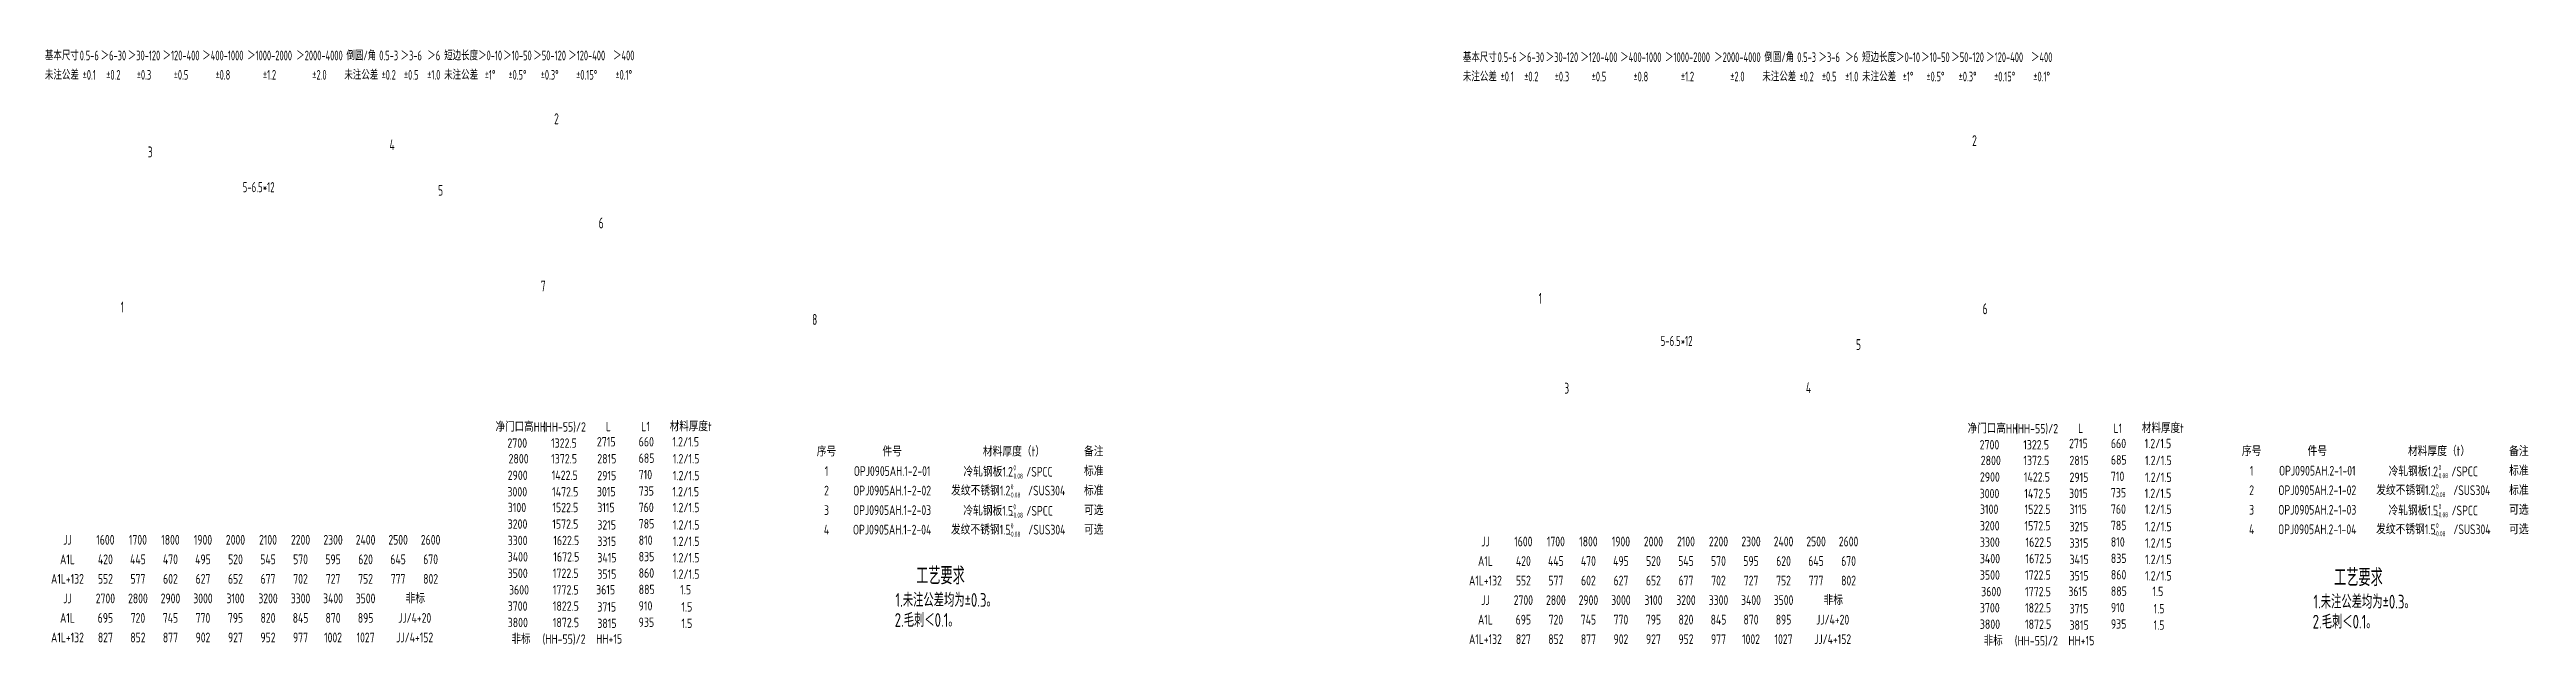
# Model space of a CAD drawing. Header units: inches. Extents: x 14216 to 120088, y -29410 to 23559.
# Drawn here: x 37143 to 43997, y -4761 to -3111 of the extents above; entities that cross this region are included whole.
import ezdxf
from ezdxf.enums import TextEntityAlignment as Align

# ---------------------------------------------------------------- set-up
doc = ezdxf.new("R2010")
doc.units = ezdxf.units.IN
doc.header["$LTSCALE"] = 0.3
doc.header["$MEASUREMENT"] = 0
for name, color, linetype in [('2', 2, 'Continuous'), ('2细实线', 2, 'Continuous'), ('7', 4, 'Continuous')]:
    doc.layers.add(name, color=color, linetype=linetype)
doc.layers.add('粗实线', color=7, linetype='Continuous', lineweight=30)
doc.styles.add('HZ', font='isocp2.shx', dxfattribs={"width": 0.7, "bigfont": 'hztxt.shx'})

msp = doc.modelspace()

# ---------------------------------------------------------------- texts
at = {"layer": '2', "color": 4, "style": 'HZ', "width": 0.7}
for s, p in [('2', (38539.214, -3316.916)), ('2', (42463.176, -3377.585)), ('3', (37414.728, -3408.662)), ('4', (38083.756, -3388.932)), ('5', (38218.127, -3514.919)), ('6', (38662.446, -3605.275)), ('7', (38502.168, -3779.375)), ('1', (37339.664, -3837.558)), ('1', (41263.626, -3813.142)), ('6', (42492.196, -3842.268)), ('8', (39253.095, -3871.828)), ('5', (42141.776, -3941.157)), ('3', (41334.764, -4061.805)), ('4', (42003.287, -4060.758))]:
    msp.add_text(s, height=30, dxfattribs=at).set_placement(p)
at = {"layer": '2', "style": 'HZ', "width": 0.8}
for s, p in [('序号', (39292.862, -4221.861)), ('件号', (39474.536, -4221.861)), ('材料厚度（t）', (39811.422, -4221.861)), ('备注', (40032.484, -4221.861)), ('序号', (43236.718, -4220.91)), ('件号', (43418.393, -4220.91)), ('材料厚度（t）', (43755.279, -4220.91)), ('备注', (43976.34, -4220.91)), ('2', (39292.862, -4329.861)), ('1', (39292.862, -4275.861)), ('OPJ0905AH.1-2-02', (39474.536, -4329.861)), ('OPJ0905AH.1-2-01', (39474.536, -4275.861)), ('发纹不锈钢1.2    /SUS304 ', (39801.755, -4329.861)), ('冷轧钢板1.2   /SPCC', (39795.24, -4277.8)), ('标准', (40032.484, -4275.861)), ('标准', (40032.484, -4329.861)), ('2', (43236.718, -4328.91)), ('1', (43236.718, -4274.91)), ('OPJ0905AH.2-1-02', (43418.393, -4328.91)), ('OPJ0905AH.2-1-01', (43418.393, -4274.91)), ('发纹不锈钢1.2    /SUS304 ', (43745.611, -4328.91)), ('冷轧钢板1.2   /SPCC', (43739.096, -4276.849)), ('标准', (43976.34, -4274.91)), ('标准', (43976.34, -4328.91)), ('3', (39292.862, -4383.861)), ('OPJ0905AH.1-2-03', (39474.536, -4383.861)), ('冷轧钢板1.5   /SPCC', (39795.24, -4385.8)), ('可选', (40032.484, -4383.861)), ('3', (43236.718, -4382.91)), ('OPJ0905AH.2-1-03', (43418.393, -4382.91)), ('冷轧钢板1.5   /SPCC', (43739.096, -4384.849)), ('可选', (43976.34, -4382.91)), ('4', (39292.862, -4437.861)), ('OPJ0905AH.1-2-04', (39474.536, -4437.861)), ('发纹不锈钢1.5    /SUS304 ', (39801.755, -4437.861)), ('可选', (40032.484, -4437.861)), ('4', (43236.718, -4436.91)), ('OPJ0905AH.2-1-04', (43418.393, -4436.91)), ('发纹不锈钢1.5    /SUS304 ', (43745.611, -4436.91)), ('可选', (43976.34, -4436.91))]:
    msp.add_text(s, height=27, dxfattribs=at).set_placement(p, align=Align.MIDDLE_CENTER)
at = {"layer": '2', "color": 6, "style": 'HZ', "width": 0.75}
for s, p in [('1.未注公差均为±0.3。', (39483.72, -4651.208)), ('1.未注公差均为±0.3。', (43407.682, -4655.937)), ('2.毛刺＜0.1。', (39481.574, -4706.603)), ('2.毛刺＜0.1。', (43405.536, -4711.332))]:
    msp.add_text(s, height=38, dxfattribs=at).set_placement(p)
at = {"layer": '2', "color": 6, "char_height": 28, "attachment_point": 5, "style": 'HZ'}
for insert in [(37721.408, -3491.026), (41645.371, -3916.048)]:
    msp.add_mtext('5-6.5*12', dxfattribs=dict(at, insert=insert))
at = {"layer": '2', "char_height": 13.728, "attachment_point": 1, "style": 'HZ'}
for insert in [(39796.124, -4312.386), (39803.348, -4259.949), (43739.98, -4311.435), (43747.204, -4258.998), (39803.348, -4367.949), (43747.204, -4366.998), (39796.124, -4420.386), (43739.98, -4419.435)]:
    msp.add_mtext(' 0\\P-0.08', dxfattribs=dict(at, insert=insert))
at = {"layer": '2细实线', "linetype": 'ByBlock', "style": 'HZ', "width": 0.65}
for s, p in [('基本尺寸', (37176.898, -3127.01)), ('0.5-6', (37252.633, -3127.01)), ('＞6-30', (37319.458, -3127.01)), ('＞30-120', (37404.103, -3127.01)), ('＞120-400', (37506.568, -3127.01)), ('＞400-1000', (37622.398, -3127.01)), ('＞1000-2000', (37751.593, -3127.01)), ('＞2000-4000', (37889.698, -3127.01)), ('倒圆/角', (38005.528, -3127.01)), ('0.5-3', (38081.263, -3127.01)), ('＞3-6', (38143.633, -3127.01)), ('＞6', (38206.003, -3127.01)), ('短边长度', (38281.738, -3127.01)), ('＞0-10', (38361.928, -3127.01)), ('＞10-50', (38437.663, -3127.01)), ('＞50-120', (38526.763, -3127.01)), ('＞120-400', (38629.228, -3127.01)), ('＞400', (38731.693, -3127.01)), ('基本尺寸', (41100.86, -3131.739)), ('0.5-6', (41176.595, -3131.739)), ('＞6-30', (41243.42, -3131.739)), ('＞30-120', (41328.065, -3131.739)), ('＞120-400', (41430.53, -3131.739)), ('＞400-1000', (41546.36, -3131.739)), ('＞1000-2000', (41675.555, -3131.739)), ('＞2000-4000', (41813.66, -3131.739)), ('倒圆/角', (41929.49, -3131.739)), ('0.5-3', (42005.225, -3131.739)), ('＞3-6', (42067.595, -3131.739)), ('＞6', (42129.965, -3131.739)), ('短边长度', (42205.7, -3131.739)), ('＞0-10', (42285.89, -3131.739)), ('＞10-50', (42361.625, -3131.739)), ('＞50-120', (42450.725, -3131.739)), ('＞120-400', (42553.19, -3131.739)), ('＞400', (42655.655, -3131.739)), ('未注公差', (37176.898, -3180.47)), ('%%p0.1', (37252.633, -3180.47)), ('%%p0.2', (37319.458, -3180.47)), ('%%p0.3', (37404.103, -3180.47)), ('%%p0.5', (37506.568, -3180.47)), ('%%p0.8', (37622.398, -3180.47)), ('%%p1.2', (37751.593, -3180.47)), ('%%p2.0', (37889.698, -3180.47)), ('未注公差', (38005.528, -3180.47)), ('%%p0.2', (38081.263, -3180.47)), ('%%p0.5', (38143.633, -3180.47)), ('%%p1.0', (38206.003, -3180.47)), ('未注公差', (38281.738, -3180.47)), ('%%p1%%d', (38361.928, -3180.47)), ('%%p0.5%%d', (38437.663, -3180.47)), ('%%p0.3%%d', (38526.763, -3180.47)), ('%%p0.15%%d', (38629.228, -3180.47)), ('%%p0.1%%d', (38731.693, -3180.47)), ('未注公差', (41100.86, -3185.199)), ('%%p0.1', (41176.595, -3185.199)), ('%%p0.2', (41243.42, -3185.199)), ('%%p0.3', (41328.065, -3185.199)), ('%%p0.5', (41430.53, -3185.199)), ('%%p0.8', (41546.36, -3185.199)), ('%%p1.2', (41675.555, -3185.199)), ('%%p2.0', (41813.66, -3185.199)), ('未注公差', (41929.49, -3185.199)), ('%%p0.2', (42005.225, -3185.199)), ('%%p0.5', (42067.595, -3185.199)), ('%%p1.0', (42129.965, -3185.199)), ('未注公差', (42205.7, -3185.199)), ('%%p1%%d', (42285.89, -3185.199)), ('%%p0.5%%d', (42361.625, -3185.199)), ('%%p0.3%%d', (42450.725, -3185.199)), ('%%p0.15%%d', (42553.19, -3185.199)), ('%%p0.1%%d', (42655.655, -3185.199))]:
    msp.add_text(s, height=26.73, dxfattribs=at).set_placement(p, align=Align.MIDDLE_CENTER)
at = {"layer": '2细实线', "style": 'HZ', "width": 0.8}
for s, p in [('JJ', (37192.348, -4465.886)), ('1600', (37297.348, -4465.886)), ('1700', (37387.348, -4465.886)), ('1800', (37477.348, -4465.886)), ('1900', (37567.348, -4465.886)), ('2000', (37657.348, -4465.886)), ('2100', (37747.348, -4465.886)), ('2200', (37837.348, -4465.886)), ('2300', (37927.348, -4465.886)), ('2400', (38017.348, -4465.886)), ('2500', (38107.348, -4465.886)), ('2600', (38197.348, -4465.886)), ('A1L', (37192.348, -4519.886)), ('420', (37297.348, -4519.886)), ('445', (37387.348, -4519.886)), ('470', (37477.348, -4519.886)), ('495', (37567.348, -4519.886)), ('520', (37657.348, -4519.886)), ('545', (37747.348, -4519.886)), ('570', (37837.348, -4519.886)), ('595', (37927.348, -4519.886)), ('620', (38017.348, -4519.886)), ('645', (38107.348, -4519.886)), ('670', (38197.348, -4519.886)), ('A1L', (41116.31, -4524.615)), ('JJ', (41116.31, -4470.615)), ('1600', (41221.31, -4470.615)), ('420', (41221.31, -4524.615)), ('1700', (41311.31, -4470.615)), ('445', (41311.31, -4524.615)), ('1800', (41401.31, -4470.615)), ('470', (41401.31, -4524.615)), ('1900', (41491.31, -4470.615)), ('495', (41491.31, -4524.615)), ('2000', (41581.31, -4470.615)), ('520', (41581.31, -4524.615)), ('2100', (41671.31, -4470.615)), ('545', (41671.31, -4524.615)), ('2200', (41761.31, -4470.615)), ('570', (41761.31, -4524.615)), ('2300', (41851.31, -4470.615)), ('595', (41851.31, -4524.615)), ('2400', (41941.31, -4470.615)), ('620', (41941.31, -4524.615)), ('2500', (42031.31, -4470.615)), ('645', (42031.31, -4524.615)), ('2600', (42121.31, -4470.615)), ('670', (42121.31, -4524.615)), ('A1L+132', (37192.348, -4573.886)), ('552', (37297.348, -4573.886)), ('577', (37387.348, -4573.886)), ('602', (37477.348, -4573.886)), ('627', (37567.348, -4573.886)), ('652', (37657.348, -4573.886)), ('677', (37747.348, -4573.886)), ('702', (37837.348, -4573.886)), ('727', (37927.348, -4573.886)), ('752', (38017.348, -4573.886)), ('777', (38107.348, -4573.886)), ('802', (38197.348, -4573.886)), ('A1L+132', (41116.31, -4578.615)), ('552', (41221.31, -4578.615)), ('577', (41311.31, -4578.615)), ('602', (41401.31, -4578.615)), ('627', (41491.31, -4578.615)), ('652', (41581.31, -4578.615)), ('677', (41671.31, -4578.615)), ('702', (41761.31, -4578.615)), ('727', (41851.31, -4578.615)), ('752', (41941.31, -4578.615)), ('777', (42031.31, -4578.615)), ('802', (42121.31, -4578.615)), ('JJ', (37192.348, -4627.886)), ('2700', (37297.348, -4627.886)), ('2800', (37387.348, -4627.886)), ('2900', (37477.348, -4627.886)), ('3000', (37567.348, -4627.886)), ('3100', (37657.348, -4627.886)), ('3200', (37747.348, -4627.886)), ('3300', (37837.348, -4627.886)), ('3400', (37927.348, -4627.886)), ('3500', (38017.348, -4627.886)), ('非标', (38154.963, -4627.886)), ('JJ', (41116.31, -4632.615)), ('2700', (41221.31, -4632.615)), ('2800', (41311.31, -4632.615)), ('2900', (41401.31, -4632.615)), ('3000', (41491.31, -4632.615)), ('3100', (41581.31, -4632.615)), ('3200', (41671.31, -4632.615)), ('3300', (41761.31, -4632.615)), ('3400', (41851.31, -4632.615)), ('3500', (41941.31, -4632.615)), ('非标', (42078.925, -4632.615)), ('A1L+132', (37192.348, -4735.886)), ('A1L', (37192.348, -4681.886)), ('695', (37297.348, -4681.886)), ('827', (37297.348, -4735.886)), ('852', (37387.348, -4735.886)), ('720', (37387.348, -4681.886)), ('745', (37477.348, -4681.886)), ('877', (37477.348, -4735.886)), ('770', (37567.348, -4681.886)), ('902', (37567.348, -4735.886)), ('795', (37657.348, -4681.886)), ('927', (37657.348, -4735.886)), ('952', (37747.348, -4735.886)), ('820', (37747.348, -4681.886)), ('845', (37837.348, -4681.886)), ('977', (37837.348, -4735.886)), ('1002', (37927.348, -4735.886)), ('870', (37927.348, -4681.886)), ('1027', (38017.348, -4735.886)), ('895', (38017.348, -4681.886)), ('JJ/4+152', (38153.136, -4735.886)), ('JJ/4+20', (38153.136, -4681.886)), ('A1L+132', (41116.31, -4740.615)), ('A1L', (41116.31, -4686.615)), ('695', (41221.31, -4686.615)), ('827', (41221.31, -4740.615)), ('852', (41311.31, -4740.615)), ('720', (41311.31, -4686.615)), ('745', (41401.31, -4686.615)), ('877', (41401.31, -4740.615)), ('770', (41491.31, -4686.615)), ('902', (41491.31, -4740.615)), ('795', (41581.31, -4686.615)), ('927', (41581.31, -4740.615)), ('952', (41671.31, -4740.615)), ('820', (41671.31, -4686.615)), ('845', (41761.31, -4686.615)), ('977', (41761.31, -4740.615)), ('1002', (41851.31, -4740.615)), ('870', (41851.31, -4686.615)), ('1027', (41941.31, -4740.615)), ('895', (41941.31, -4686.615)), ('JJ/4+152', (42077.098, -4740.615)), ('JJ/4+20', (42077.098, -4686.615))]:
    msp.add_text(s, height=27, dxfattribs=at).set_placement(p, align=Align.MIDDLE_CENTER)
at = {"layer": '7', "color": 2, "style": 'HZ', "width": 0.85}
for s, height, p in [('净门口高HH', 25.92, (38376.779, -4166.806)), ('(HH-55)/2', 25.9, (38508.099, -4166.806)), ('L', 25.92, (38682.362, -4165.633)), ('L1', 25.92, (38780.222, -4165.633)), ('材料厚度t', 25.92, (38858.921, -4165.633)), ('净门口高HH', 25.92, (42450.84, -4171.535)), ('(HH-55)/2', 25.9, (42582.16, -4171.535)), ('L', 25.92, (42756.424, -4170.362)), ('L1', 25.92, (42854.283, -4170.362)), ('材料厚度t', 25.92, (42932.983, -4170.362)), ('2700', 25.92, (38409.87, -4211.371)), ('2800', 25.92, (38413.011, -4254.764)), ('1322.5', 25.92, (38530.713, -4211.371)), ('1372.5', 25.92, (38531.013, -4254.764)), ('2715', 25.92, (38657.431, -4207.853)), ('2815', 25.92, (38658.501, -4254.764)), ('660', 25.92, (38773.05, -4207.853)), ('685', 25.92, (38773.05, -4253.213)), ('1.2/1.5', 25.92, (38866.479, -4207.853)), ('1.2/1.5', 25.92, (38867.548, -4254.764)), ('2700', 25.92, (42483.931, -4216.1)), ('2800', 25.92, (42487.072, -4259.493)), ('1322.5', 25.92, (42604.774, -4216.1)), ('1372.5', 25.92, (42605.075, -4259.493)), ('2715', 25.92, (42731.493, -4212.582)), ('2815', 25.92, (42732.562, -4259.493)), ('660', 25.92, (42847.112, -4212.582)), ('685', 25.92, (42847.112, -4257.942)), ('1.2/1.5', 25.92, (42940.54, -4212.582)), ('1.2/1.5', 25.92, (42941.609, -4259.493)), ('2900', 25.92, (38410.663, -4300.502)), ('1422.5', 25.92, (38532.413, -4300.502)), ('2915', 25.92, (38658.605, -4301.262)), ('710', 25.92, (38773.05, -4298.573)), ('735', 25.92, (38773.05, -4343.933)), ('1.2/1.5', 25.92, (38867.653, -4301.262)), ('2900', 25.92, (42484.724, -4305.231)), ('1422.5', 25.92, (42606.474, -4305.231)), ('2915', 25.92, (42732.666, -4305.991)), ('710', 25.92, (42847.112, -4303.302)), ('1.2/1.5', 25.92, (42941.714, -4305.991)), ('3000', 25.92, (38409.87, -4346.178)), ('3100', 25.92, (38410.789, -4389.571)), ('1472.5', 25.92, (38533.64, -4346.178)), ('1522.5', 25.92, (38534.283, -4389.571)), ('3015', 25.92, (38657.431, -4345.766)), ('3115', 25.92, (38658.501, -4389.571)), ('760', 25.92, (38773.05, -4389.293)), ('1.2/1.5', 25.92, (38866.479, -4345.766)), ('1.2/1.5', 25.92, (38867.548, -4389.571)), ('3000', 25.92, (42483.931, -4350.907)), ('3100', 25.92, (42484.85, -4394.3)), ('1472.5', 25.92, (42607.701, -4350.907)), ('1522.5', 25.92, (42608.344, -4394.3)), ('3015', 25.92, (42731.493, -4350.495)), ('3115', 25.92, (42732.562, -4394.3)), ('735', 25.92, (42847.112, -4348.662)), ('760', 25.92, (42847.112, -4394.022)), ('1.2/1.5', 25.92, (42940.54, -4350.495)), ('1.2/1.5', 25.92, (42941.609, -4394.3)), ('3200', 25.92, (38410.577, -4435.309)), ('3300', 25.92, (38410.577, -4480.669)), ('1572.5', 25.92, (38534.071, -4435.309)), ('1622.5', 25.92, (38536.911, -4480.669)), ('3215', 25.92, (38658.605, -4437.655)), ('785', 25.92, (38773.05, -4434.653)), ('810', 25.92, (38773.05, -4480.013)), ('1.2/1.5', 25.92, (38867.653, -4437.655)), ('3200', 25.92, (42484.638, -4440.038)), ('1572.5', 25.92, (42608.132, -4440.038)), ('3215', 25.92, (42732.666, -4442.384)), ('785', 25.92, (42847.112, -4439.382)), ('1.2/1.5', 25.92, (42941.714, -4442.384)), ('3400', 25.92, (38410.577, -4526.029)), ('1672.5', 25.92, (38536.911, -4526.029)), ('3315', 25.92, (38658.605, -4483.015)), ('3415', 25.92, (38658.605, -4528.375)), ('835', 25.92, (38773.05, -4525.373)), ('1.2/1.5', 25.92, (38867.653, -4483.015)), ('1.2/1.5', 25.92, (38867.653, -4528.375)), ('3300', 25.92, (42484.638, -4485.398)), ('3400', 25.92, (42484.638, -4530.758)), ('1622.5', 25.92, (42610.972, -4485.398)), ('1672.5', 25.92, (42610.972, -4530.758)), ('3315', 25.92, (42732.666, -4487.744)), ('3415', 25.92, (42732.666, -4533.104)), ('810', 25.92, (42847.112, -4484.742)), ('835', 25.92, (42847.112, -4530.102)), ('1.2/1.5', 25.92, (42941.714, -4487.744)), ('1.2/1.5', 25.92, (42941.714, -4533.104)), ('3500', 25.92, (38410.577, -4571.389)), ('3600', 25.92, (38414.217, -4617.265)), ('1722.5', 25.92, (38535.585, -4571.389)), ('1772.5', 25.92, (38535.691, -4617.265)), ('3615', 25.92, (38655.321, -4616.788)), ('3515', 25.92, (38658.605, -4573.735)), ('860', 25.92, (38773.05, -4570.733)), ('885', 25.92, (38773.05, -4616.093)), ('1.2/1.5', 25.92, (38867.653, -4573.735)), ('1.5', 25.92, (38887.994, -4616.788)), ('3500', 25.92, (42484.638, -4576.118)), ('1722.5', 25.92, (42609.647, -4576.118)), ('3515', 25.92, (42732.666, -4578.464)), ('860', 25.92, (42847.112, -4575.462)), ('1.2/1.5', 25.92, (42941.714, -4578.464)), ('3700', 25.92, (38410.577, -4662.109)), ('1822.5', 25.92, (38535.585, -4662.109)), ('3715', 25.92, (38658.605, -4664.455)), ('910', 25.92, (38773.05, -4661.453)), ('1.5', 25.92, (38891.278, -4664.455)), ('3700', 25.92, (42484.638, -4666.838)), ('3600', 25.92, (42488.278, -4621.994)), ('1822.5', 25.92, (42609.647, -4666.838)), ('1772.5', 25.92, (42609.752, -4621.994)), ('3615', 25.92, (42729.382, -4621.517)), ('3715', 25.92, (42732.666, -4669.184)), ('910', 25.92, (42847.112, -4666.182)), ('885', 25.92, (42847.112, -4620.822)), ('1.5', 25.92, (42962.055, -4621.517)), ('1.5', 25.92, (42965.339, -4669.184)), ('3800', 25.92, (38410.577, -4707.469)), ('非标', 25.92, (38420.967, -4753.345)), ('(HH-55)/2', 25.92, (38507.095, -4753.345)), ('1872.5', 25.92, (38535.585, -4707.469)), ('HH+15', 25.92, (38655.321, -4752.868)), ('3815', 25.92, (38658.605, -4709.815)), ('935', 25.92, (38773.05, -4706.813)), ('1.5', 25.92, (38891.278, -4709.815)), ('3800', 25.92, (42484.638, -4712.198)), ('非标', 25.92, (42495.028, -4758.074)), ('(HH-55)/2', 25.92, (42581.157, -4758.074)), ('1872.5', 25.92, (42609.647, -4712.198)), ('3815', 25.92, (42732.666, -4714.544)), ('935', 25.92, (42847.112, -4711.542)), ('1.5', 25.92, (42965.339, -4714.544)), ('HH+15', 25.92, (42729.382, -4757.597))]:
    msp.add_text(s, height=height, dxfattribs=at).set_placement(p)
at = {"layer": '粗实线', "color": 3, "linetype": 'Continuous', "lineweight": -3, "style": 'HZ', "width": 0.7}
for p in [(39541.116, -4589.289), (43465.078, -4594.018)]:
    msp.add_text('工艺要求', height=48, dxfattribs=at).set_placement(p)

doc.saveas('drawing.dxf')
